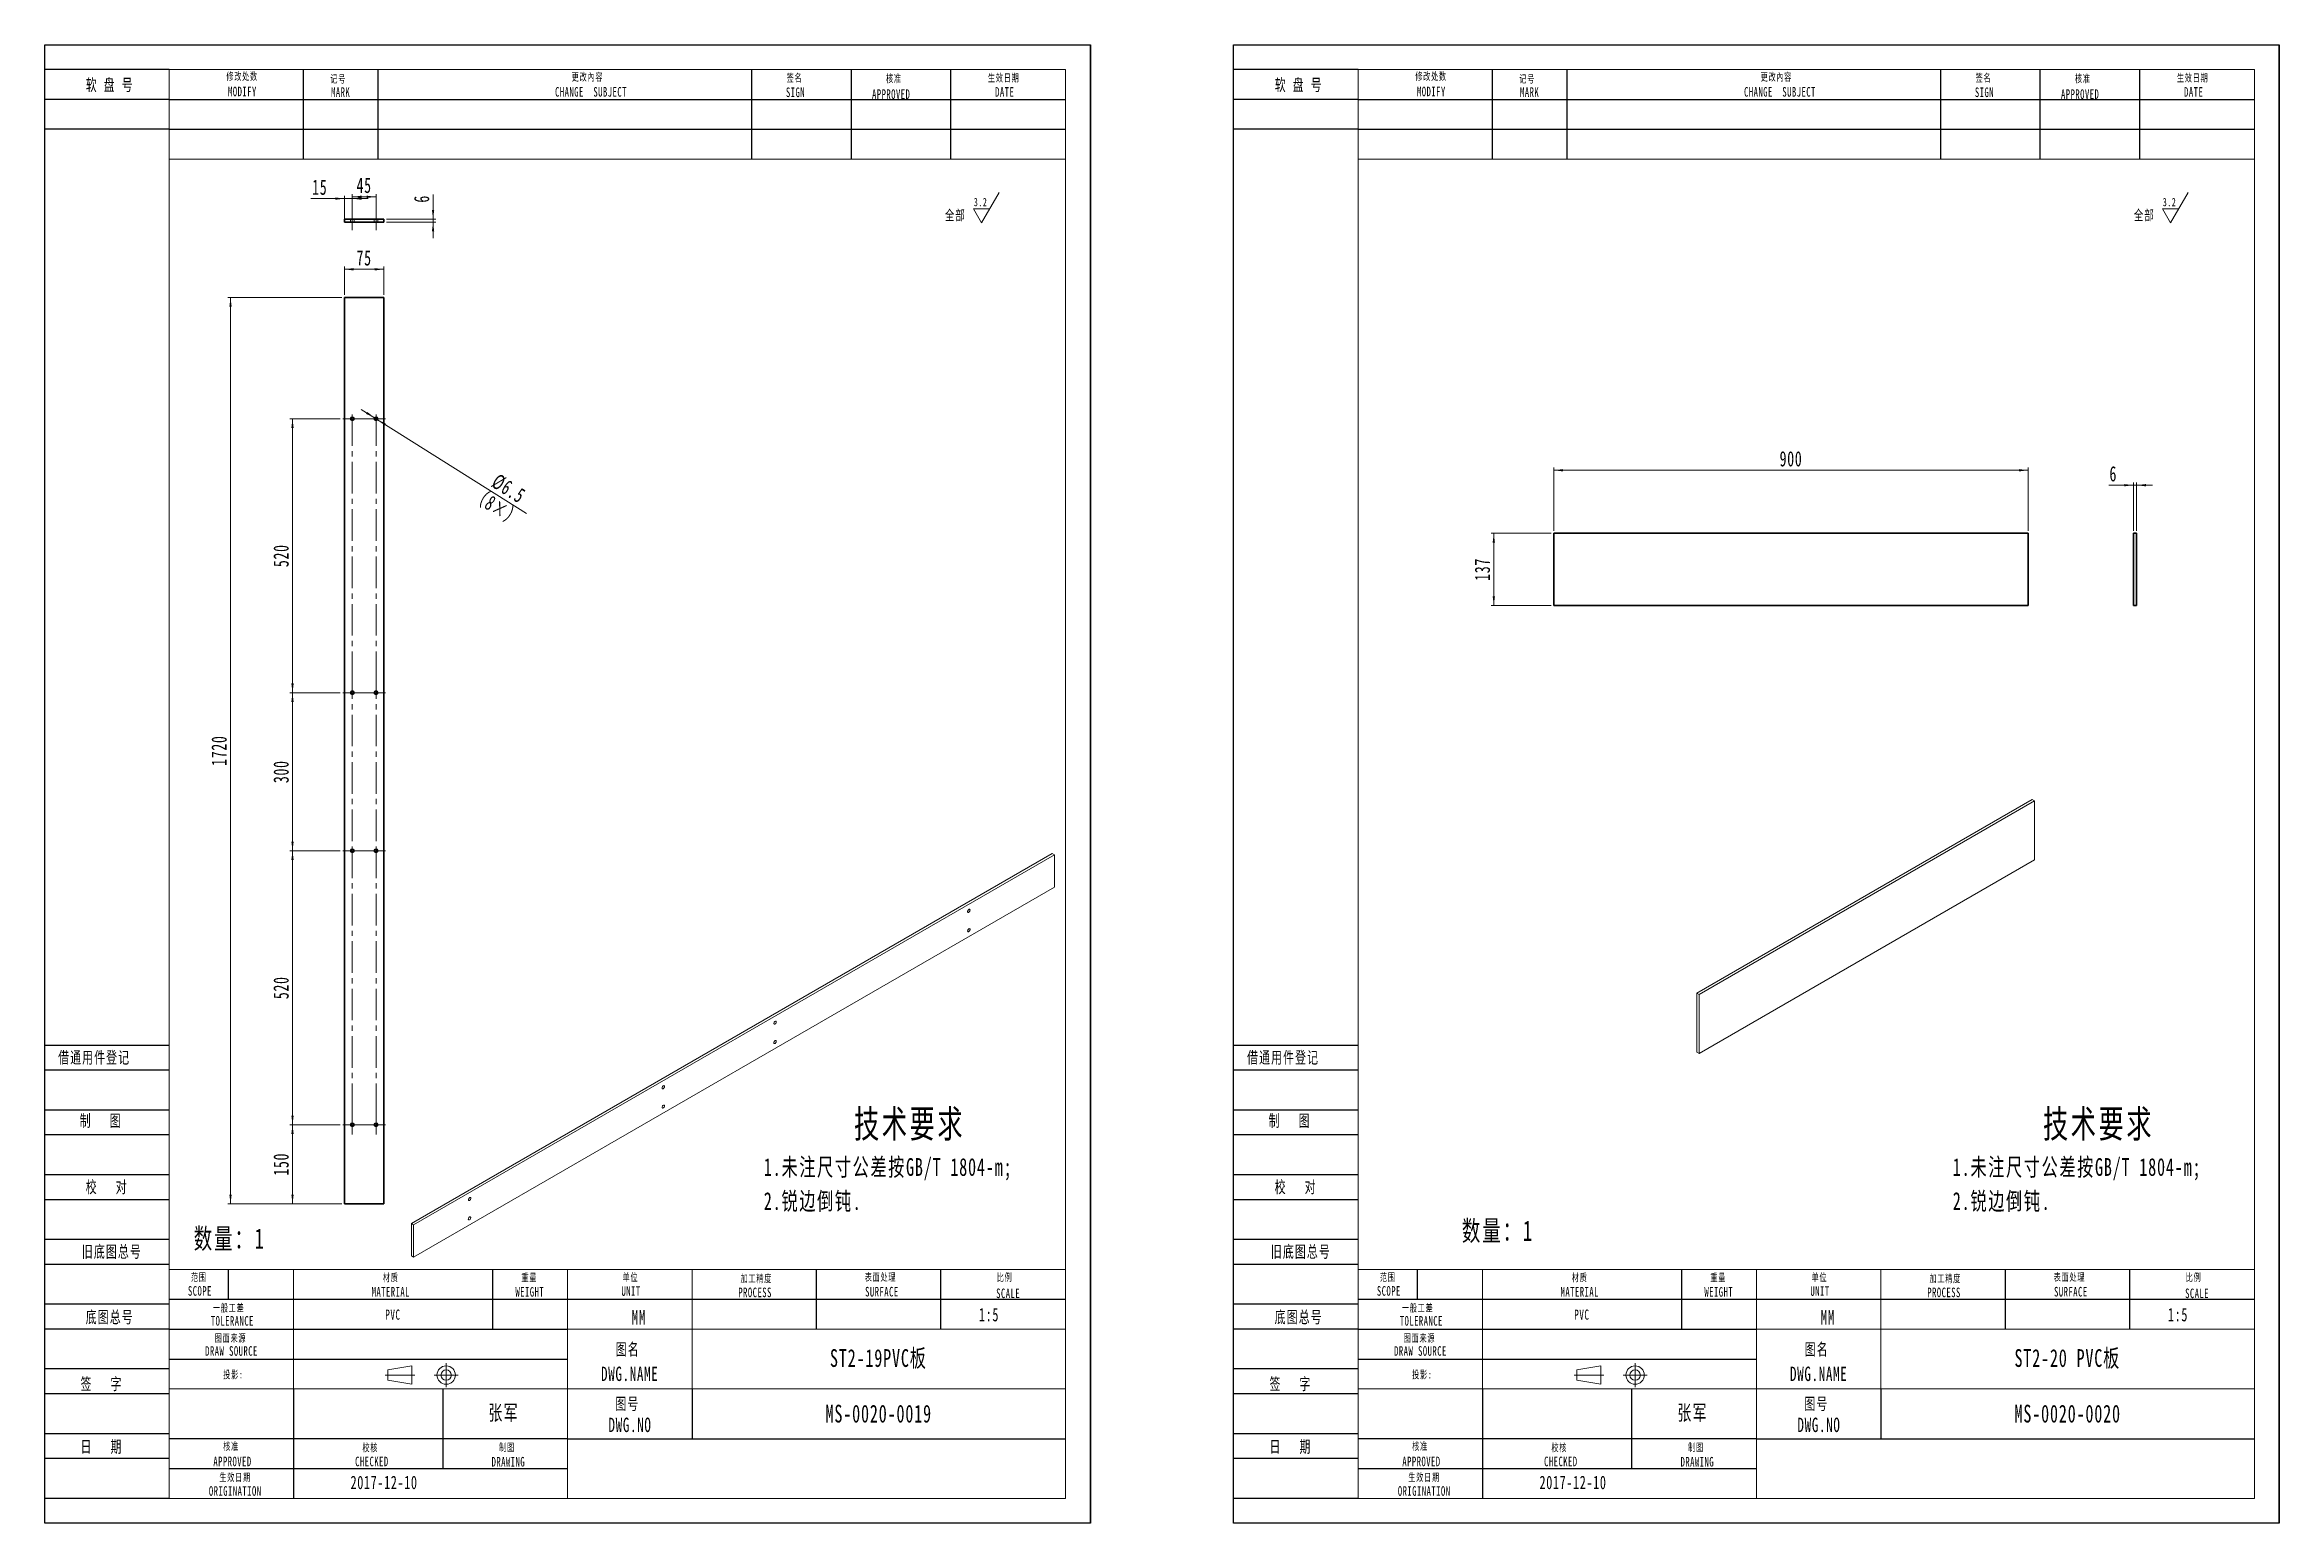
# Model space of a CAD drawing. Header units: millimetres. Extents: x 0 to 7581, y 0 to 561.
# Drawn here: x 6733 to 7581, y 0 to 561 of the extents above; entities that cross this region are included whole.
import ezdxf

# ---------------------------------------------------------------- set-up
doc = ezdxf.new("R2010")
doc.units = ezdxf.units.MM
doc.linetypes.add('点画线', pattern=[18, 12, -2, 2, -2])
doc.linetypes.add('虚线', pattern=[2, 1, -1])
doc.layers.get('0').update_dxf_attribs({"lineweight": 35})
for name, color, linetype, lineweight in [('ACAD0', 7, 'Continuous', 0), ('ACADA-定位3-标高', 171, 'Continuous', 0), ('ACADA-构件3-柱砼', 9, 'Continuous', 0), ('ACADA-构件8-屋面', 7, 'Continuous', 0), ('EB0', 7, 'Continuous', 35), ('中心线层', 1, '点画线', 18), ('尺寸线层', 3, 'Continuous', 18), ('虚线层', 6, '虚线', 18)]:
    doc.layers.add(name, color=color, linetype=linetype, lineweight=lineweight)
doc.styles.add('标准', font='', dxfattribs={"width": 0.667})
doc.styles.get('标准').set_extended_font_data('宋体')
doc.dimstyles.new('标准', dxfattribs={"dimtxt": 5.779688, "dimasz": 3.5, "dimexe": 1, "dimexo": 1, "dimgap": 1.209086, "dimtad": 1, "dimdsep": 46, "dimtxsty": '标准', "dimblk": '_CAXARROW', "dimcen": 0, "dimdle": 6, "dimazin": 2, "dimtfac": 0.707107, "dimtdec": 3, "dimtmove": 0, "dimatfit": 3, "dimfxl": 1, "dimfrac": 2, "dimtolj": 1, "dimlwd": 18, "dimarcsym": 0})

msp = doc.modelspace()

# ---------------------------------------------------------------- texts
at = {"layer": 'ACADA-定位3-标高', "linetype": 'Continuous', "lineweight": 18, "line_spacing_factor": 1.15057, "style": '标准'}
for s, insert, char_height, width, attachment_point in [('\\T1.1;数量：1', (6789.209, 103.384), 7.7146, 38.95265, 7), ('\\T1.1;数量：1', (7270.539, 106.331), 7.7146, 38.95265, 7), ('\\T1.1;1:5', (7087.246, 76.59), 5.0967, 11.1504, 7), ('\\T1.1;1:5', (7538.499, 76.59), 5.0967, 11.1504, 7), ('\\T1.1;ST2-19PVC板', (7049.205, 62.364), 6.74297, 141.73595, 5), ('\\T1.1;ST2-20 PVC板', (7500.458, 62.364), 6.74297, 141.73595, 5), ('\\T1.1;MS-0020-0019', (7049.205, 41.576), 6.74297, 141.73595, 5), ('\\T1.1;MS-0020-0020', (7500.458, 41.576), 6.74297, 141.73595, 5), ('\\T1.1;2017-12-10', (6848.741, 12.895), 5.09884, 39.173, 7), ('\\T1.1;2017-12-10', (7299.994, 12.895), 5.09884, 39.173, 7)]:
    msp.add_mtext(s, dxfattribs=dict(at, insert=insert, char_height=char_height, width=width, attachment_point=attachment_point))
at = {"layer": 'ACADA-构件8-屋面', "linetype": 'Continuous', "lineweight": 18, "line_spacing_factor": 1.15057, "style": '标准'}
for s, insert, char_height, width, attachment_point in [('\\T1.1;软 盘 号', (6748.244, 548.285), 4.55105, 24.99156, 1), ('\\T1.1;修改处数', (6807.588, 549.114), 2.9127, 20.72747, 5), ('\\T1.1;MODIFY', (6807.691, 543.49), 3.64084, 16.59104, 5), ('\\T1.1;记号', (6844.064, 548.116), 2.9127, 14.51074, 5), ('\\T1.1;MARK', (6844.973, 543.267), 3.6408, 12.44253, 5), ('\\T1.1;CHANGE  SUBJECT', (6939.989, 543.344), 3.64084, 35.25937, 5), ('\\T1.1;更改內容', (6938.634, 548.856), 2.9127, 39.39579, 5), ('\\T1.1;SIGN', (7017.615, 543.177), 3.6408, 12.44253, 5), ('\\T1.1;签名', (7017.23, 548.521), 2.9127, 14.51074, 5), ('\\T1.1;APPROVED', (7053.925, 542.467), 3.64084, 16.59104, 5), ('\\T1.1;核准', (7054.959, 548.266), 2.9127, 18.65925, 5), ('\\T1.1;生效日期', (7096.637, 548.518), 2.9127, 16.57895, 5), ('\\T1.1;DATE', (7097.005, 543.344), 3.6408, 12.44253, 5), ('\\T1.1;软 盘 号', (7199.497, 548.285), 4.55105, 24.99156, 1), ('\\T1.1;修改处数', (7258.841, 549.114), 2.9127, 20.72747, 5), ('\\T1.1;MODIFY', (7258.944, 543.49), 3.64084, 16.59104, 5), ('\\T1.1;记号', (7295.317, 548.116), 2.9127, 14.51074, 5), ('\\T1.1;MARK', (7296.226, 543.267), 3.6408, 12.44253, 5), ('\\T1.1;CHANGE  SUBJECT', (7391.242, 543.344), 3.64084, 35.25937, 5), ('\\T1.1;更改內容', (7389.887, 548.856), 2.9127, 39.39579, 5), ('\\T1.1;SIGN', (7468.868, 543.177), 3.6408, 12.44253, 5), ('\\T1.1;签名', (7468.483, 548.521), 2.9127, 14.51074, 5), ('\\T1.1;APPROVED', (7505.178, 542.467), 3.64084, 16.59104, 5), ('\\T1.1;核准', (7506.212, 548.266), 2.9127, 18.65925, 5), ('\\T1.1;生效日期', (7547.89, 548.518), 2.9127, 16.57895, 5), ('\\T1.1;DATE', (7548.258, 543.344), 3.6408, 12.44253, 5), ('\\T1.1;借通用件登记', (6737.758, 179.11), 4.55105, 42.94074, 1), ('\\T1.1;借通用件登记', (7189.011, 179.11), 4.55105, 42.94074, 1), ('\\T1.1;制   图', (6745.952, 155.128), 4.55105, 24.99156, 1), ('\\T1.1;制   图', (7197.205, 155.128), 4.55105, 24.99156, 1), ('\\T1.1;校   对', (6748.244, 129.942), 4.55105, 24.99156, 1), ('\\T1.1;校   对', (7199.497, 129.942), 4.55105, 24.99156, 1), ('\\T1.1;旧底图总号', (6746.779, 105.419), 4.55105, 71.28793, 1), ('\\T1.1;旧底图总号', (7198.032, 105.419), 4.55105, 71.28793, 1), ('\\T1.1;范围', (6791.163, 93.271), 2.9127, 9.1903, 5), ('\\T1.1;材质', (6864.006, 93.143), 2.9127, 15.00191, 5), ('\\T1.1;重量', (6916.586, 93.156), 2.9127, 16.93912, 5), ('\\T1.1;单位', (6954.969, 93.24), 2.9127, 13.06471, 5), ('\\T1.1;加工精度', (7002.736, 92.758), 2.9127, 18.38439, 5), ('\\T1.1;表面处理', (7049.873, 93.309), 2.9127, 18.38439, 5), ('\\T1.1;比例', (7096.974, 93.184), 2.9127, 16.69126, 5), ('\\T1.1;范围', (7242.416, 93.271), 2.9127, 9.1903, 5), ('\\T1.1;材质', (7315.259, 93.143), 2.9127, 15.00191, 5), ('\\T1.1;重量', (7367.839, 93.156), 2.9127, 16.93912, 5), ('\\T1.1;单位', (7406.222, 93.24), 2.9127, 13.06471, 5), ('\\T1.1;加工精度', (7453.989, 92.758), 2.9127, 18.38439, 5), ('\\T1.1;表面处理', (7501.125, 93.309), 2.9127, 18.38439, 5), ('\\T1.1;比例', (7548.227, 93.184), 2.9127, 16.69126, 5), ('\\T1.1;SCOPE', (6791.558, 88.179), 3.64084, 10.49631, 5), ('\\T1.1;MATERIAL', (6864.014, 87.895), 3.64084, 15.39209, 5), ('\\T1.1;WEIGHT', (6916.761, 87.823), 3.64084, 15.29033, 5), ('\\T1.1;UNIT', (6955.191, 88.156), 3.6408, 11.00889, 5), ('\\T1.1;PROCESS', (7002.257, 87.631), 3.64084, 14.67599, 5), ('\\T1.1;SURFACE', (7050.385, 87.889), 3.64084, 14.57424, 5), ('\\T1.1;SCALE', (7098.318, 87.266), 3.64084, 15.13391, 5), ('\\T1.1;SCOPE', (7242.811, 88.179), 3.64084, 10.49631, 5), ('\\T1.1;MATERIAL', (7315.267, 87.895), 3.64084, 15.39209, 5), ('\\T1.1;WEIGHT', (7368.014, 87.823), 3.64084, 15.29033, 5), ('\\T1.1;UNIT', (7406.444, 88.156), 3.6408, 11.00889, 5), ('\\T1.1;PROCESS', (7453.51, 87.631), 3.64084, 14.67599, 5), ('\\T1.1;SURFACE', (7501.638, 87.889), 3.64084, 14.57424, 5), ('\\T1.1;SCALE', (7549.571, 87.266), 3.64084, 15.13391, 5), ('\\T1.1;底图总号', (6748.244, 80.562), 4.5511, 24.99156, 1), ('\\T1.1;TOLERANCE', (6803.869, 76.814), 3.64084, 18.44864, 5), ('\\T1.1;一般工差', (6802.483, 81.591), 2.9127, 20.32159, 5), ('\\T1.1;   MM', (6954.078, 78.184), 5.46126, 22.34339, 5), ('\\T1.1;底图总号', (7199.497, 80.562), 4.5511, 24.99156, 1), ('\\T1.1;TOLERANCE', (7255.122, 76.814), 3.64084, 18.44864, 5), ('\\T1.1;一般工差', (7253.736, 81.591), 2.9127, 20.32159, 5), ('\\T1.1;   MM', (7405.331, 78.184), 5.46126, 22.34339, 5), ('\\T1.1;图面来源', (6803.175, 70.151), 2.9127, 24.196, 5), ('\\T1.1;图名', (6953.945, 65.83), 4.5511, 13.78546, 5), ('\\T1.1;图面来源', (7254.428, 70.151), 2.9127, 24.196, 5), ('\\T1.1;图名', (7405.198, 65.83), 4.5511, 13.78546, 5), ('\\T1.1;签   字', (6746.263, 55.194), 4.55105, 24.99156, 1), ('\\T1.1;投影:', (6804.235, 56.283), 2.9127, 108.913, 5), ('\\T1.1;签   字', (7197.516, 55.194), 4.55105, 24.99156, 1), ('\\T1.1;投影:', (7255.488, 56.283), 2.9127, 108.913, 5), ('\\T1.1;张军', (6906.875, 41.665), 5.772, 75.59251, 5), ('\\T1.1;图号', (6953.813, 45.122), 4.5511, 22.50287, 5), ('\\T1.1;张军', (7358.128, 41.665), 5.772, 75.59251, 5), ('\\T1.1;图号', (7405.066, 45.122), 4.5511, 22.50287, 5), ('\\T1.1;日   期', (6746.263, 31.382), 4.55105, 24.99156, 1), ('\\T1.1;核准', (6803.393, 29.074), 2.9127, 16.93912, 5), ('\\T1.1;校核', (6856.242, 28.576), 2.9127, 15.00191, 5), ('\\T1.1;制图', (6908.116, 28.702), 2.9127, 18.87632, 5), ('\\T1.1;日   期', (7197.516, 31.382), 4.55105, 24.99156, 1), ('\\T1.1;核准', (7254.646, 29.074), 2.9127, 16.93912, 5), ('\\T1.1;校核', (7307.495, 28.576), 2.9127, 15.00191, 5), ('\\T1.1;制图', (7359.369, 28.702), 2.9127, 18.87632, 5), ('\\T1.1;APPROVED', (6803.932, 23.463), 3.64084, 17.02023, 5), ('\\T1.1;生效日期', (6804.926, 17.29), 2.9127, 24.196, 5), ('\\T1.1;CHECKED', (6856.829, 23.463), 3.64084, 14.67599, 5), ('\\T1.1;DRAWING', (6908.63, 23.338), 3.64084, 14.1672, 5), ('\\T1.1;APPROVED', (7255.185, 23.463), 3.64084, 17.02023, 5), ('\\T1.1;生效日期', (7256.179, 17.29), 2.9127, 24.196, 5), ('\\T1.1;CHECKED', (7308.082, 23.463), 3.64084, 14.67599, 5), ('\\T1.1;DRAWING', (7359.883, 23.338), 3.64084, 14.1672, 5), ('\\T1.1;ORIGINATION', (6804.962, 12.239), 3.64084, 20.5743, 5), ('\\T1.1;ORIGINATION', (7256.215, 12.239), 3.64084, 20.5743, 5)]:
    msp.add_mtext(s, dxfattribs=dict(at, insert=insert, char_height=char_height, width=width, attachment_point=attachment_point))
at = {"layer": '尺寸线层', "linetype": 'Continuous', "lineweight": 18, "line_spacing_factor": 1.15057, "style": '标准'}
for s, insert, char_height, width, attachment_point in [('\\T1.1;技术要求', (7039.812, 156.922), 10.5373, 72.72313, 1), ('\\T1.1;技术要求', (7491.065, 156.922), 10.5373, 72.72313, 1), ('\\T1.1;1.未注尺寸公差按GB/T 1804-m;\\P2.锐边倒钝.', (7005.582, 138.634), 6.74297, 128.95196, 1), ('\\T1.1;1.未注尺寸公差按GB/T 1804-m;\\P2.锐边倒钝.', (7456.835, 138.634), 6.74297, 128.95196, 1), ('\\T1.1;PVC', (6864.808, 79.192), 3.8483, 40.53202, 5), ('\\T1.1;PVC', (7316.061, 79.192), 3.8483, 40.53202, 5), ('\\T1.1;DRAW SOURCE', (6803.545, 65.389), 3.64084, 47.21285, 5), ('\\T1.1;DWG.NAME', (6954.714, 56.694), 5.46126, 47.24532, 5), ('\\T1.1;DRAW SOURCE', (7254.798, 65.389), 3.64084, 47.21285, 5), ('\\T1.1;DWG.NAME', (7405.967, 56.694), 5.46126, 47.24532, 5), ('\\T1.1;DWG.NO', (6954.813, 37.33), 5.46126, 47.44838, 5), ('\\T1.1;DWG.NO', (7406.066, 37.33), 5.46126, 47.44838, 5)]:
    msp.add_mtext(s, dxfattribs=dict(at, insert=insert, char_height=char_height, width=width, attachment_point=attachment_point))

# ---------------------------------------------------------------- blocks, each defined once
blk = doc.blocks.new('*X34')
at = {"layer": '尺寸线层', "linetype": 'Continuous', "lineweight": 18}
for p, q in [((6.49, -1.41), (13.14, 10.09)), ((3.48, 3.82), (9.51, 3.82)), ((6.49, -1.41), (3.48, 3.82))]:
    blk.add_line(p, q, dxfattribs=at)
at = {"layer": '尺寸线层', "linetype": 'Continuous', "lineweight": 18, "line_spacing_factor": 1.15057, "style": '标准'}
for s, insert, char_height, width, attachment_point in [('\\T1.1;全部', (-3.47, 1.27), 3.853, 17.1639, 5), ('\\T1.1;3.2', (8.68, 6.41), 3.116, 6.8178, 6)]:
    blk.add_mtext(s, dxfattribs=dict(at, insert=insert, char_height=char_height, width=width, attachment_point=attachment_point))
blk = doc.blocks.new('*X199')
at = {"layer": '尺寸线层', "linetype": 'Continuous', "lineweight": 18}
for points in [[(-22.44, 140.27), (-22, 136.77), (-22.88, 136.77)], [(-22.44, -203.73), (-22, -200.23), (-22.88, -200.23)]]:
    blk.add_hatch(color=0, dxfattribs=at).paths.add_polyline_path(points, flags=0)
at = {"layer": '尺寸线层', "color": 0, "linetype": 'Continuous', "lineweight": 18}
for p, q in [((19.78, 140.27), (-23.44, 140.27)), ((-22.44, 140.27), (-22.44, -203.73)), ((19.78, -203.73), (-23.44, -203.73))]:
    blk.add_line(p, q, dxfattribs=at)
at = {"layer": '尺寸线层', "color": 0, "linetype": 'Continuous', "lineweight": 18, "insert": (-26.75, -31.73), "char_height": 5.78, "width": 17.2642, "attachment_point": 5, "rotation": 90, "line_spacing_factor": 1.15057, "style": '标准'}
blk.add_mtext('\\T1.1;1720', dxfattribs=at)
blk = doc.blocks.new('_CAXARROW')
blk.add_hatch(color=0).paths.add_polyline_path([(0, 0), (-1, 0.125), (-1, -0.125)], flags=0)
blk = doc.blocks.new('*X200')
at = {"layer": '尺寸线层', "linetype": 'Continuous', "lineweight": 18}
for points in [[(20.78, 150.99), (24.28, 150.55), (24.28, 151.43)], [(35.78, 150.99), (32.28, 150.55), (32.28, 151.43)]]:
    blk.add_hatch(color=0, dxfattribs=at).paths.add_polyline_path(points, flags=0)
at = {"layer": '尺寸线层', "color": 0, "linetype": 'Continuous', "lineweight": 18}
for p, q in [((20.78, 141.27), (20.78, 151.99)), ((35.78, 150.99), (20.78, 150.99)), ((35.78, 141.27), (35.78, 151.99))]:
    blk.add_line(p, q, dxfattribs=at)
at = {"layer": '尺寸线层', "color": 0, "linetype": 'Continuous', "lineweight": 18, "insert": (28.28, 155.3), "char_height": 5.78, "width": 8.1213, "attachment_point": 5, "line_spacing_factor": 1.15057, "style": '标准'}
blk.add_mtext('\\T1.1;75', dxfattribs=at)
blk = doc.blocks.new('*X201')
at = {"layer": '尺寸线层', "linetype": 'Continuous', "lineweight": 18}
for points in [[(1.09, -173.73), (0.65, -177.23), (1.53, -177.23)], [(1.09, -203.73), (0.65, -200.23), (1.53, -200.23)]]:
    blk.add_hatch(color=0, dxfattribs=at).paths.add_polyline_path(points, flags=0)
at = {"layer": '尺寸线层', "color": 0, "linetype": 'Continuous', "lineweight": 18}
for p, q in [((19.13, -173.73), (0.09, -173.73)), ((1.09, -203.73), (1.09, -173.73)), ((19.78, -203.73), (0.09, -203.73))]:
    blk.add_line(p, q, dxfattribs=at)
at = {"layer": '尺寸线层', "color": 0, "linetype": 'Continuous', "lineweight": 18, "insert": (-3.22, -188.73), "char_height": 5.78, "width": 12.7409, "attachment_point": 5, "rotation": 90, "line_spacing_factor": 1.15057, "style": '标准'}
blk.add_mtext('\\T1.1;150', dxfattribs=at)
blk = doc.blocks.new('*X202')
at = {"layer": '尺寸线层', "linetype": 'Continuous', "lineweight": 18}
for points in [[(1.09, -69.73), (0.65, -73.23), (1.53, -73.23)], [(1.09, -173.73), (0.65, -170.23), (1.53, -170.23)]]:
    blk.add_hatch(color=0, dxfattribs=at).paths.add_polyline_path(points, flags=0)
at = {"layer": '尺寸线层', "color": 0, "linetype": 'Continuous', "lineweight": 18}
for p, q in [((19.13, -69.73), (0.09, -69.73)), ((1.09, -173.73), (1.09, -69.73)), ((19.13, -173.73), (0.09, -173.73))]:
    blk.add_line(p, q, dxfattribs=at)
at = {"layer": '尺寸线层', "color": 0, "linetype": 'Continuous', "lineweight": 18, "insert": (-3.22, -121.73), "char_height": 5.78, "width": 12.7409, "attachment_point": 5, "rotation": 90, "line_spacing_factor": 1.15057, "style": '标准'}
blk.add_mtext('\\T1.1;520', dxfattribs=at)
blk = doc.blocks.new('*X203')
at = {"layer": '尺寸线层', "linetype": 'Continuous', "lineweight": 18}
for points in [[(1.09, -9.73), (0.65, -13.23), (1.53, -13.23)], [(1.09, -69.73), (0.65, -66.23), (1.53, -66.23)]]:
    blk.add_hatch(color=0, dxfattribs=at).paths.add_polyline_path(points, flags=0)
at = {"layer": '尺寸线层', "color": 0, "linetype": 'Continuous', "lineweight": 18}
for p, q in [((19.13, -9.73), (0.09, -9.73)), ((1.09, -69.73), (1.09, -9.73)), ((19.13, -69.73), (0.09, -69.73))]:
    blk.add_line(p, q, dxfattribs=at)
at = {"layer": '尺寸线层', "color": 0, "linetype": 'Continuous', "lineweight": 18, "insert": (-3.22, -39.73), "char_height": 5.78, "width": 12.7409, "attachment_point": 5, "rotation": 90, "line_spacing_factor": 1.15057, "style": '标准'}
blk.add_mtext('\\T1.1;300', dxfattribs=at)
blk = doc.blocks.new('*X204')
at = {"layer": '尺寸线层', "linetype": 'Continuous', "lineweight": 18}
for points in [[(1.09, 94.27), (0.65, 90.77), (1.53, 90.77)], [(1.09, -9.73), (0.65, -6.23), (1.53, -6.23)]]:
    blk.add_hatch(color=0, dxfattribs=at).paths.add_polyline_path(points, flags=0)
at = {"layer": '尺寸线层', "color": 0, "linetype": 'Continuous', "lineweight": 18}
for p, q in [((19.13, 94.27), (0.09, 94.27)), ((1.09, -9.73), (1.09, 94.27)), ((19.13, -9.73), (0.09, -9.73))]:
    blk.add_line(p, q, dxfattribs=at)
at = {"layer": '尺寸线层', "color": 0, "linetype": 'Continuous', "lineweight": 18, "insert": (-3.22, 42.27), "char_height": 5.78, "width": 12.7409, "attachment_point": 5, "rotation": 90, "line_spacing_factor": 1.15057, "style": '标准'}
blk.add_mtext('\\T1.1;520', dxfattribs=at)
blk = doc.blocks.new('*X205')
at = {"layer": '尺寸线层', "linetype": 'Continuous', "lineweight": 18}
for points in [[(32.23, 94.62), (29.03, 96.11), (29.5, 96.85)], [(33.33, 93.92), (36.06, 91.69), (36.53, 92.43)]]:
    blk.add_hatch(color=0, dxfattribs=at).paths.add_polyline_path(points, flags=0)
at = {"layer": '尺寸线层', "color": 0, "linetype": 'Continuous', "lineweight": 18}
blk.add_line((89.95, 58.32), (27.15, 97.81), dxfattribs=at)
at = {"layer": '尺寸线层', "color": 0, "linetype": 'Continuous', "lineweight": 18, "attachment_point": 5, "rotation": 327.83835, "line_spacing_factor": 1.15057, "style": '标准'}
for s, insert, char_height, width in [('\\T1.1;%%C6.5', (83.11, 67.71), 5.7797, 22.6192), ('\\T1.1;（8×）', (78.52, 60.42), 5.78, 31.5683)]:
    blk.add_mtext(s, dxfattribs=dict(at, insert=insert, char_height=char_height, width=width))
blk = doc.blocks.new('*X206')
at = {"layer": '尺寸线层', "linetype": 'Continuous', "lineweight": 18}
for points in [[(23.78, 178.5), (27.28, 178.94), (27.28, 178.06)], [(32.78, 178.5), (29.28, 178.94), (29.28, 178.06)]]:
    blk.add_hatch(color=0, dxfattribs=at).paths.add_polyline_path(points, flags=0)
at = {"layer": '尺寸线层', "color": 0, "linetype": 'Continuous', "lineweight": 18}
for p, q in [((23.78, 166.86), (23.78, 179.5)), ((23.78, 178.5), (32.78, 178.5)), ((32.78, 166.86), (32.78, 179.5))]:
    blk.add_line(p, q, dxfattribs=at)
at = {"layer": '尺寸线层', "color": 0, "linetype": 'Continuous', "lineweight": 18, "insert": (28.28, 182.81), "char_height": 5.78, "width": 8.1213, "attachment_point": 5, "line_spacing_factor": 1.15057, "style": '标准'}
blk.add_mtext('\\T1.1;45', dxfattribs=at)
blk = doc.blocks.new('*X207')
at = {"layer": '尺寸线层', "linetype": 'Continuous', "lineweight": 18}
for points in [[(20.78, 177.82), (17.28, 177.38), (17.28, 178.26)], [(23.78, 177.82), (27.28, 177.38), (27.28, 178.26)]]:
    blk.add_hatch(color=0, dxfattribs=at).paths.add_polyline_path(points, flags=0)
at = {"layer": '尺寸线层', "color": 0, "linetype": 'Continuous', "lineweight": 18}
for p, q in [((20.78, 169.86), (20.78, 178.82)), ((23.78, 166.86), (23.78, 178.82)), ((29.78, 177.82), (8.1, 177.82))]:
    blk.add_line(p, q, dxfattribs=at)
at = {"layer": '尺寸线层', "color": 0, "linetype": 'Continuous', "lineweight": 18, "insert": (11.44, 182.13), "char_height": 5.78, "width": 8.1213, "attachment_point": 5, "line_spacing_factor": 1.15057, "style": '标准'}
blk.add_mtext('\\T1.1;15', dxfattribs=at)
blk = doc.blocks.new('*X208')
at = {"layer": '尺寸线层', "linetype": 'Continuous', "lineweight": 18}
for points in [[(54.43, 170.06), (54.87, 173.56), (54, 173.56)], [(54.43, 168.86), (54.87, 165.36), (54, 165.36)]]:
    blk.add_hatch(color=0, dxfattribs=at).paths.add_polyline_path(points, flags=0)
at = {"layer": '尺寸线层', "color": 0, "linetype": 'Continuous', "lineweight": 18}
for p, q in [((54.43, 179.4), (54.43, 162.86)), ((36.78, 170.06), (55.43, 170.06)), ((36.78, 168.86), (55.43, 168.86))]:
    blk.add_line(p, q, dxfattribs=at)
at = {"layer": '尺寸线层', "color": 0, "linetype": 'Continuous', "lineweight": 18, "insert": (50.12, 177.73), "char_height": 5.78, "width": 3.6623, "attachment_point": 5, "rotation": 90, "line_spacing_factor": 1.15057, "style": '标准'}
blk.add_mtext('\\T1.1;6', dxfattribs=at)
blk = doc.blocks.new('*X35')
at = {"layer": '尺寸线层', "linetype": 'Continuous', "lineweight": 18}
for p, q in [((6.49, -1.41), (13.14, 10.09)), ((3.48, 3.82), (9.51, 3.82)), ((6.49, -1.41), (3.48, 3.82))]:
    blk.add_line(p, q, dxfattribs=at)
at = {"layer": '尺寸线层', "linetype": 'Continuous', "lineweight": 18, "line_spacing_factor": 1.15057, "style": '标准'}
for s, insert, char_height, width, attachment_point in [('\\T1.1;全部', (-3.47, 1.27), 3.853, 17.1639, 5), ('\\T1.1;3.2', (8.68, 6.41), 3.116, 6.8178, 6)]:
    blk.add_mtext(s, dxfattribs=dict(at, insert=insert, char_height=char_height, width=width, attachment_point=attachment_point))
blk = doc.blocks.new('*X210')
at = {"layer": '尺寸线层', "linetype": 'Continuous', "lineweight": 18}
for points in [[(-22.81, 27.4), (-23.25, 23.9), (-22.37, 23.9)], [(-22.81, 0), (-23.25, 3.5), (-22.37, 3.5)]]:
    blk.add_hatch(color=0, dxfattribs=at).paths.add_polyline_path(points, flags=0)
at = {"layer": '尺寸线层', "color": 0, "linetype": 'Continuous', "lineweight": 18}
for p, q in [((-1, 27.4), (-23.81, 27.4)), ((-22.81, 0), (-22.81, 27.4)), ((-1, 0), (-23.81, 0))]:
    blk.add_line(p, q, dxfattribs=at)
at = {"layer": '尺寸线层', "color": 0, "linetype": 'Continuous', "lineweight": 18, "insert": (-27.12, 13.7), "char_height": 5.78, "width": 12.6767, "attachment_point": 5, "rotation": 90, "line_spacing_factor": 1.15057, "style": '标准'}
blk.add_mtext('\\T1.1;137', dxfattribs=at)
blk = doc.blocks.new('*X211')
at = {"layer": '尺寸线层', "linetype": 'Continuous', "lineweight": 18}
for points in [[(0, 51.33), (3.5, 50.89), (3.5, 51.77)], [(180, 51.33), (176.5, 50.89), (176.5, 51.77)]]:
    blk.add_hatch(color=0, dxfattribs=at).paths.add_polyline_path(points, flags=0)
at = {"layer": '尺寸线层', "color": 0, "linetype": 'Continuous', "lineweight": 18}
for p, q in [((0, 28.4), (0, 52.33)), ((180, 51.33), (0, 51.33)), ((180, 28.4), (180, 52.33))]:
    blk.add_line(p, q, dxfattribs=at)
at = {"layer": '尺寸线层', "color": 0, "linetype": 'Continuous', "lineweight": 18, "insert": (90, 55.64), "char_height": 5.78, "width": 12.7409, "attachment_point": 5, "line_spacing_factor": 1.15057, "style": '标准'}
blk.add_mtext('\\T1.1;900', dxfattribs=at)
blk = doc.blocks.new('*X212')
at = {"layer": '尺寸线层', "linetype": 'Continuous', "lineweight": 18}
for points in [[(219.97, 45.66), (216.47, 45.22), (216.47, 46.09)], [(221.17, 45.66), (224.67, 45.22), (224.67, 46.09)]]:
    blk.add_hatch(color=0, dxfattribs=at).paths.add_polyline_path(points, flags=0)
at = {"layer": '尺寸线层', "color": 0, "linetype": 'Continuous', "lineweight": 18}
for p, q in [((227.17, 45.66), (210.63, 45.66)), ((219.97, 28.4), (219.97, 46.66)), ((221.17, 28.4), (221.17, 46.66))]:
    blk.add_line(p, q, dxfattribs=at)
at = {"layer": '尺寸线层', "color": 0, "linetype": 'Continuous', "lineweight": 18, "insert": (212.3, 49.97), "char_height": 5.78, "width": 3.6623, "attachment_point": 5, "line_spacing_factor": 1.15057, "style": '标准'}
blk.add_mtext('\\T1.1;6', dxfattribs=at)
blk = doc.blocks.new('*X198')
at = {"layer": 'EB0'}
for p, q in [((20.779, 170.055), (35.779, 170.055)), ((20.779, 170.055), (20.779, 168.855)), ((35.779, 170.055), (35.779, 168.855)), ((20.779, 168.855), (35.779, 168.855)), ((20.779, 140.271), (20.779, -203.729)), ((35.779, 140.271), (20.779, 140.271)), ((35.779, -203.729), (35.779, 140.271)), ((20.779, -203.729), (35.779, -203.729))]:
    blk.add_line(p, q, dxfattribs=at)
for centre in [(23.779, 94.271), (32.779, 94.271), (23.779, -9.729), (32.779, -9.729), (23.779, -69.729), (32.779, -69.729), (23.779, -173.729), (32.779, -173.729)]:
    blk.add_circle(centre, 0.65, dxfattribs=at)
at = {"layer": '中心线层', "linetype": '点画线', "lineweight": 18}
for p, q in [((23.779, 173.055), (23.779, 165.855)), ((32.779, 173.055), (32.779, 165.855)), ((20.129, 94.271), (27.429, 94.271)), ((23.779, -6.079), (23.779, 97.921)), ((27.429, 94.271), (36.429, 94.271)), ((32.779, -6.079), (32.779, 97.921)), ((23.779, -66.079), (23.779, -6.079)), ((32.779, -66.079), (32.779, -6.079)), ((20.129, -9.729), (27.429, -9.729)), ((27.429, -9.729), (36.429, -9.729)), ((23.779, -170.079), (23.779, -66.079)), ((32.779, -170.079), (32.779, -66.079)), ((20.129, -69.729), (27.429, -69.729)), ((27.429, -69.729), (36.429, -69.729)), ((20.129, -173.729), (27.429, -173.729)), ((23.779, -177.379), (23.779, -170.079)), ((27.429, -173.729), (36.429, -173.729)), ((32.779, -177.379), (32.779, -170.079))]:
    blk.add_line(p, q, dxfattribs=at)
at = {"layer": '虚线层', "color": 6, "linetype": '虚线', "lineweight": 18}
for p, q in [((23.129, 170.055), (23.129, 168.855)), ((24.429, 168.855), (24.429, 170.055)), ((32.129, 170.055), (32.129, 168.855)), ((33.429, 168.855), (33.429, 170.055))]:
    blk.add_line(p, q, dxfattribs=at)
at = {"layer": '尺寸线层'}
for base, p1, p2, text, picture, middle in [((32.779, 178.499), (23.779, 165.855), (32.779, 165.855), '45', '*X206', (28.279, 178.499)), ((20.779, 177.82), (23.779, 165.855), (20.779, 168.855), '15', '*X207', (11.438, 177.82)), ((20.779, 150.989), (35.779, 140.271), (20.779, 140.271), '75', '*X200', (28.279, 150.989))]:
    dim = blk.add_linear_dim(base=base, p1=p1, p2=p2, text=text, dimstyle='标准', override={"dimsah": 1, "dimtfill": 1}, dxfattribs=at)
    dim.commit()
    dim.dimension.update_dxf_attribs({"geometry": picture, "text_midpoint": middle})
for base, p1, p2, text, picture, middle in [((54.435, 168.855), (35.779, 170.055), (35.779, 168.855), '6', '*X208', (54.435, 177.726)), ((-22.438, -203.729), (20.779, 140.271), (20.779, -203.729), '1720', '*X199', (-22.438, -31.729)), ((1.092, 94.271), (20.129, -9.729), (20.129, 94.271), '520', '*X204', (1.092, 42.271)), ((1.092, -9.729), (20.129, -69.729), (20.129, -9.729), '300', '*X203', (1.092, -39.729)), ((1.092, -69.729), (20.129, -173.729), (20.129, -69.729), '520', '*X202', (1.092, -121.729)), ((1.092, -173.729), (20.779, -203.729), (20.129, -173.729), '150', '*X201', (1.092, -188.729))]:
    dim = blk.add_linear_dim(base=base, p1=p1, p2=p2, angle=90, text=text, dimstyle='标准', override={"dimsah": 1, "dimtfill": 1}, dxfattribs=at)
    dim.commit()
    dim.dimension.update_dxf_attribs({"geometry": picture, "text_midpoint": middle})
dim = blk.add_diameter_dim_2p(p1=(32.229, 94.617), p2=(33.33, 93.925), text='%%C6.5', dimstyle='标准', override={"dimpost": '%%C<>\\X（8×）', "dimsah": 1, "dimtmove": 2, "dimtfill": 1}, dxfattribs=at)
dim.commit()
dim.dimension.update_dxf_attribs({"geometry": '*X205', "text_midpoint": (80.817, 64.065), "dimtype": 163})
blk = doc.blocks.new('*X209')
at = {"layer": 'EB0'}
for p, q in [((180, 27.4), (0, 27.4)), ((0, 27.4), (0, 0)), ((180, 0), (180, 27.4)), ((221.167, 27.4), (219.967, 27.4)), ((219.967, 27.4), (219.967, 0)), ((221.167, 27.4), (221.167, 0)), ((0, 0), (180, 0)), ((221.167, 0), (219.967, 0))]:
    blk.add_line(p, q, dxfattribs=at)
at = {"layer": '尺寸线层'}
for base, p1, p2, text, picture, middle in [((0, 51.328), (180, 27.4), (0, 27.4), '900', '*X211', (90, 51.328)), ((219.967, 45.657), (221.167, 27.4), (219.967, 27.4), '6', '*X212', (212.296, 45.657))]:
    dim = blk.add_linear_dim(base=base, p1=p1, p2=p2, text=text, dimstyle='标准', override={"dimsah": 1, "dimtfill": 1}, dxfattribs=at)
    dim.commit()
    dim.dimension.update_dxf_attribs({"geometry": picture, "text_midpoint": middle})
dim = blk.add_linear_dim(base=(-22.808, 27.4), p1=(0, 0), p2=(0, 27.4), angle=90, text='137', dimstyle='标准', override={"dimsah": 1, "dimtfill": 1}, dxfattribs=at)
dim.commit()
dim.dimension.update_dxf_attribs({"geometry": '*X210', "text_midpoint": (-22.808, 13.7)})

# ---------------------------------------------------------------- linework, layer by layer
at = {"layer": 'ACAD0', "linetype": 'Continuous', "lineweight": 0}
for p, q in [((6779.907, 551.825), (7120.073, 551.825)), ((6779.907, 9.449), (6779.907, 551.825)), ((7120.073, 551.825), (7120.073, 9.449)), ((7231.16, 551.825), (7571.326, 551.825)), ((7231.16, 9.449), (7231.16, 551.825)), ((7571.326, 551.825), (7571.326, 9.449)), ((6779.907, 517.809), (7120.073, 517.809)), ((7231.16, 517.809), (7571.326, 517.809)), ((6779.907, 96.38), (7120.073, 96.38)), ((6827.152, 51.025), (6827.152, 96.38)), ((6931.092, 9.449), (6931.092, 96.38)), ((6978.337, 51.025), (6978.337, 96.38)), ((7231.16, 96.38), (7571.326, 96.38)), ((7278.405, 51.025), (7278.405, 96.38)), ((7382.345, 9.449), (7382.345, 96.38)), ((7429.59, 51.025), (7429.59, 96.38)), ((6931.092, 73.703), (7120.073, 73.703)), ((7382.345, 73.703), (7571.326, 73.703)), ((6779.907, 51.025), (7120.073, 51.025)), ((7231.16, 51.025), (7571.326, 51.025)), ((6779.907, 9.449), (7120.073, 9.449)), ((7231.16, 9.449), (7571.326, 9.449))]:
    msp.add_line(p, q, dxfattribs=at)
at = {"layer": 'ACAD0', "color": 7, "linetype": 'Continuous', "lineweight": 15}
for p, q in [((7486.997, 274.703), (7359.718, 201.226)), ((7487.845, 274.213), (7360.566, 200.736)), ((7487.845, 274.213), (7486.997, 274.703)), ((7487.845, 251.84), (7487.845, 274.213)), ((7115.085, 254.201), (6871.841, 113.779)), ((7115.934, 253.711), (6872.689, 113.289)), ((7115.934, 253.711), (7115.085, 254.201)), ((7115.934, 241.463), (7115.934, 253.711)), ((7360.566, 178.363), (7487.845, 251.84)), ((6872.689, 101.041), (7115.934, 241.463)), ((7360.566, 200.736), (7359.718, 201.226)), ((7359.718, 201.226), (7359.718, 178.853)), ((7360.566, 200.736), (7360.566, 178.363)), ((7360.566, 178.363), (7359.718, 178.853)), ((6872.689, 113.289), (6871.841, 113.779)), ((6871.841, 113.779), (6871.841, 101.531)), ((6872.689, 113.289), (6872.689, 101.041)), ((6872.689, 101.041), (6871.841, 101.531))]:
    msp.add_line(p, q, dxfattribs=at)
for points in [[(7083.866, 232.75), (7083.842, 232.908), (7083.77, 233.02), (7083.658, 233.074), (7083.52, 233.064), (7083.369, 232.992), (7083.222, 232.864), (7083.096, 232.695), (7083.003, 232.504), (7082.954, 232.31), (7082.954, 232.135), (7083.003, 231.999), (7083.096, 231.914), (7083.222, 231.892), (7083.369, 231.934), (7083.52, 232.035), (7083.658, 232.185), (7083.77, 232.368), (7083.842, 232.563), (7083.866, 232.75)], [(7082.947, 224.87), (7082.972, 224.712), (7083.044, 224.6), (7083.155, 224.546), (7083.294, 224.556), (7083.445, 224.629), (7083.591, 224.756), (7083.718, 224.925), (7083.811, 225.116), (7083.86, 225.31), (7083.86, 225.485), (7083.811, 225.622), (7083.718, 225.706), (7083.591, 225.728), (7083.445, 225.686), (7083.294, 225.585), (7083.155, 225.435), (7083.044, 225.252), (7082.972, 225.057), (7082.947, 224.87)], [(7010.327, 190.297), (7010.302, 190.455), (7010.23, 190.567), (7010.119, 190.621), (7009.981, 190.611), (7009.83, 190.538), (7009.683, 190.411), (7009.556, 190.242), (7009.464, 190.051), (7009.414, 189.857), (7009.414, 189.682), (7009.464, 189.545), (7009.556, 189.461), (7009.683, 189.439), (7009.83, 189.48), (7009.981, 189.582), (7010.119, 189.732), (7010.23, 189.915), (7010.302, 190.11), (7010.327, 190.297)], [(7009.408, 182.417), (7009.433, 182.259), (7009.505, 182.147), (7009.616, 182.093), (7009.755, 182.103), (7009.906, 182.175), (7010.052, 182.303), (7010.179, 182.472), (7010.272, 182.663), (7010.321, 182.857), (7010.321, 183.031), (7010.272, 183.168), (7010.179, 183.253), (7010.052, 183.275), (7009.906, 183.233), (7009.755, 183.132), (7009.616, 182.982), (7009.505, 182.799), (7009.433, 182.604), (7009.408, 182.417)], [(6967.901, 165.804), (6967.876, 165.962), (6967.804, 166.074), (6967.693, 166.128), (6967.554, 166.119), (6967.403, 166.046), (6967.257, 165.918), (6967.13, 165.75), (6967.037, 165.558), (6966.988, 165.365), (6966.988, 165.19), (6967.037, 165.053), (6967.13, 164.969), (6967.257, 164.946), (6967.403, 164.988), (6967.554, 165.09), (6967.693, 165.24), (6967.804, 165.422), (6967.876, 165.618), (6967.901, 165.804)], [(6966.982, 157.925), (6967.007, 157.767), (6967.079, 157.655), (6967.19, 157.601), (6967.329, 157.61), (6967.479, 157.683), (6967.626, 157.811), (6967.753, 157.979), (6967.846, 158.171), (6967.895, 158.364), (6967.895, 158.539), (6967.846, 158.676), (6967.753, 158.76), (6967.626, 158.783), (6967.479, 158.741), (6967.329, 158.64), (6967.19, 158.489), (6967.079, 158.307), (6967.007, 158.112), (6966.982, 157.925)], [(6894.362, 123.351), (6894.337, 123.509), (6894.265, 123.621), (6894.154, 123.675), (6894.015, 123.665), (6893.864, 123.593), (6893.718, 123.465), (6893.591, 123.297), (6893.498, 123.105), (6893.449, 122.911), (6893.449, 122.737), (6893.498, 122.6), (6893.591, 122.516), (6893.718, 122.493), (6893.864, 122.535), (6894.015, 122.636), (6894.154, 122.787), (6894.265, 122.969), (6894.337, 123.164), (6894.362, 123.351)], [(6893.443, 115.472), (6893.468, 115.314), (6893.54, 115.202), (6893.651, 115.147), (6893.789, 115.157), (6893.94, 115.23), (6894.087, 115.357), (6894.214, 115.526), (6894.306, 115.718), (6894.356, 115.911), (6894.356, 116.086), (6894.306, 116.223), (6894.214, 116.307), (6894.087, 116.33), (6893.94, 116.288), (6893.789, 116.186), (6893.651, 116.036), (6893.54, 115.854), (6893.468, 115.658), (6893.443, 115.472)]]:
    msp.add_lwpolyline(points, dxfattribs=at)
at = {"layer": 'ACADA-构件3-柱砼', "linetype": 'ByBlock', "lineweight": -2, "ltscale": 0.2}
for p, q in [((6732.661, 561.274), (7129.522, 561.274)), ((6732.661, 0), (6732.661, 561.274)), ((7129.522, 561.274), (7129.522, 0)), ((7129.522, 0), (7129.522, 561.274)), ((7183.914, 561.274), (7580.775, 561.274)), ((7183.914, 0), (7183.914, 561.274)), ((7580.775, 561.274), (7580.775, 0)), ((7580.775, 0), (7580.775, 561.274)), ((6779.907, 551.825), (6732.661, 551.825)), ((6830.931, 517.809), (6830.931, 551.825)), ((6859.279, 517.809), (6859.279, 551.825)), ((7001.015, 517.809), (7001.015, 551.825)), ((7038.811, 517.809), (7038.811, 551.825)), ((7076.607, 517.809), (7076.607, 551.825)), ((7231.16, 551.825), (7183.914, 551.825)), ((7282.184, 517.809), (7282.184, 551.825)), ((7310.532, 517.809), (7310.532, 551.825)), ((7452.268, 517.809), (7452.268, 551.825)), ((7490.064, 517.809), (7490.064, 551.825)), ((7527.86, 517.809), (7527.86, 551.825)), ((6779.907, 540.486), (6732.661, 540.486)), ((6779.907, 540.486), (7120.073, 540.486)), ((7231.16, 540.486), (7183.914, 540.486)), ((7231.16, 540.486), (7571.326, 540.486)), ((6779.907, 529.148), (6732.661, 529.148)), ((6779.907, 529.148), (7120.073, 529.148)), ((7231.16, 529.148), (7183.914, 529.148)), ((7231.16, 529.148), (7571.326, 529.148)), ((6779.907, 181.422), (6732.661, 181.422)), ((7231.16, 181.422), (7183.914, 181.422)), ((6779.907, 171.973), (6732.661, 171.973)), ((7231.16, 171.973), (7183.914, 171.973)), ((6779.907, 156.854), (6732.661, 156.854)), ((7231.16, 156.854), (7183.914, 156.854)), ((6779.907, 147.405), (6732.661, 147.405)), ((7231.16, 147.405), (7183.914, 147.405)), ((6779.907, 132.287), (6732.661, 132.287)), ((7231.16, 132.287), (7183.914, 132.287)), ((6779.907, 122.838), (6732.661, 122.838)), ((7231.16, 122.838), (7183.914, 122.838)), ((6779.907, 107.719), (6732.661, 107.719)), ((7231.16, 107.719), (7183.914, 107.719)), ((6779.907, 98.27), (6732.661, 98.27)), ((6802.323, 96.401), (6802.323, 85.042)), ((6902.744, 73.703), (6902.744, 96.38)), ((7025.582, 73.703), (7025.582, 96.38)), ((7072.827, 73.703), (7072.827, 96.38)), ((7231.16, 98.27), (7183.914, 98.27)), ((7253.576, 96.401), (7253.576, 85.042)), ((7353.997, 73.703), (7353.997, 96.38)), ((7476.835, 73.703), (7476.835, 96.38)), ((7524.08, 73.703), (7524.08, 96.38)), ((6779.907, 85.042), (7120.073, 85.042)), ((7231.16, 85.042), (7571.326, 85.042)), ((6779.907, 83.152), (6732.661, 83.152)), ((7231.16, 83.152), (7183.914, 83.152)), ((6779.907, 73.703), (6732.661, 73.703)), ((6779.907, 73.703), (6931.092, 73.703)), ((7231.16, 73.703), (7183.914, 73.703)), ((7231.16, 73.703), (7382.345, 73.703)), ((6779.907, 62.364), (6931.092, 62.364)), ((7231.16, 62.364), (7382.345, 62.364)), ((6779.907, 58.584), (6732.661, 58.584)), ((6827.152, 51.025), (6827.152, 9.449)), ((6883.846, 20.788), (6883.846, 51.025)), ((6978.337, 51.025), (6978.337, 32.127)), ((7231.16, 58.584), (7183.914, 58.584)), ((7278.405, 51.025), (7278.405, 9.449)), ((7335.099, 20.788), (7335.099, 51.025)), ((7429.59, 51.025), (7429.59, 32.127)), ((6779.907, 49.135), (6732.661, 49.135)), ((7231.16, 49.135), (7183.914, 49.135)), ((6779.907, 34.017), (6732.661, 34.017)), ((7231.16, 34.017), (7183.914, 34.017)), ((6931.092, 32.127), (6779.907, 32.127)), ((6931.092, 32.127), (7120.073, 32.127)), ((7382.345, 32.127), (7231.16, 32.127)), ((7382.345, 32.127), (7571.326, 32.127)), ((6779.907, 24.568), (6732.661, 24.568)), ((6779.907, 20.788), (6931.092, 20.788)), ((7231.16, 24.568), (7183.914, 24.568)), ((7231.16, 20.788), (7382.345, 20.788)), ((6779.907, 9.449), (6732.661, 9.449)), ((7231.16, 9.449), (7183.914, 9.449)), ((7129.522, 0), (6732.661, 0)), ((7580.775, 0), (7183.914, 0))]:
    msp.add_line(p, q, dxfattribs=at)
at = {"layer": 'ACADA-构件8-屋面', "linetype": 'Continuous', "lineweight": 18}
for p, q in [((6862.93, 58.243), (6872.035, 59.748)), ((6872.035, 59.748), (6872.035, 52.775)), ((6885.037, 51.713), (6885.037, 60.81)), ((7314.183, 58.243), (7323.288, 59.748)), ((7323.288, 59.748), (7323.288, 52.775)), ((7336.29, 51.713), (7336.29, 60.81)), ((6861.868, 56.261), (6873.097, 56.261)), ((6862.93, 58.243), (6862.93, 54.28)), ((6862.93, 54.28), (6872.035, 52.775)), ((6880.489, 56.261), (6889.585, 56.261)), ((7313.121, 56.261), (7324.35, 56.261)), ((7314.183, 58.243), (7314.183, 54.28)), ((7314.183, 54.28), (7323.288, 52.775)), ((7331.742, 56.261), (7340.838, 56.261))]:
    msp.add_line(p, q, dxfattribs=at)
for centre, radius in [((6885.037, 56.261), 3.487), ((7336.29, 56.261), 3.487), ((6885.037, 56.261), 1.981), ((7336.29, 56.261), 1.981)]:
    msp.add_circle(centre, radius, dxfattribs=at)

# ---------------------------------------------------------------- block references
at = {"layer": 'ACAD0'}
for name, p in [('*X34', (7081.734, 495.092)), ('*X35', (7532.987, 495.092))]:
    msp.add_blockref(name, p, dxfattribs=at)
at = {"layer": 'EB0'}
for name, p in [('*X198', (6825.628, 325.025)), ('*X209', (7305.457, 348.398))]:
    msp.add_blockref(name, p, dxfattribs=at)

msp.set_redraw_order([(e.dxf.handle, doc.entitydb.next_handle()) for e in msp.query("TEXT MTEXT ATTDEF DIMENSION ARC_DIMENSION")])  # texts and dimensions are drawn at this point

doc.saveas('drawing.dxf')
